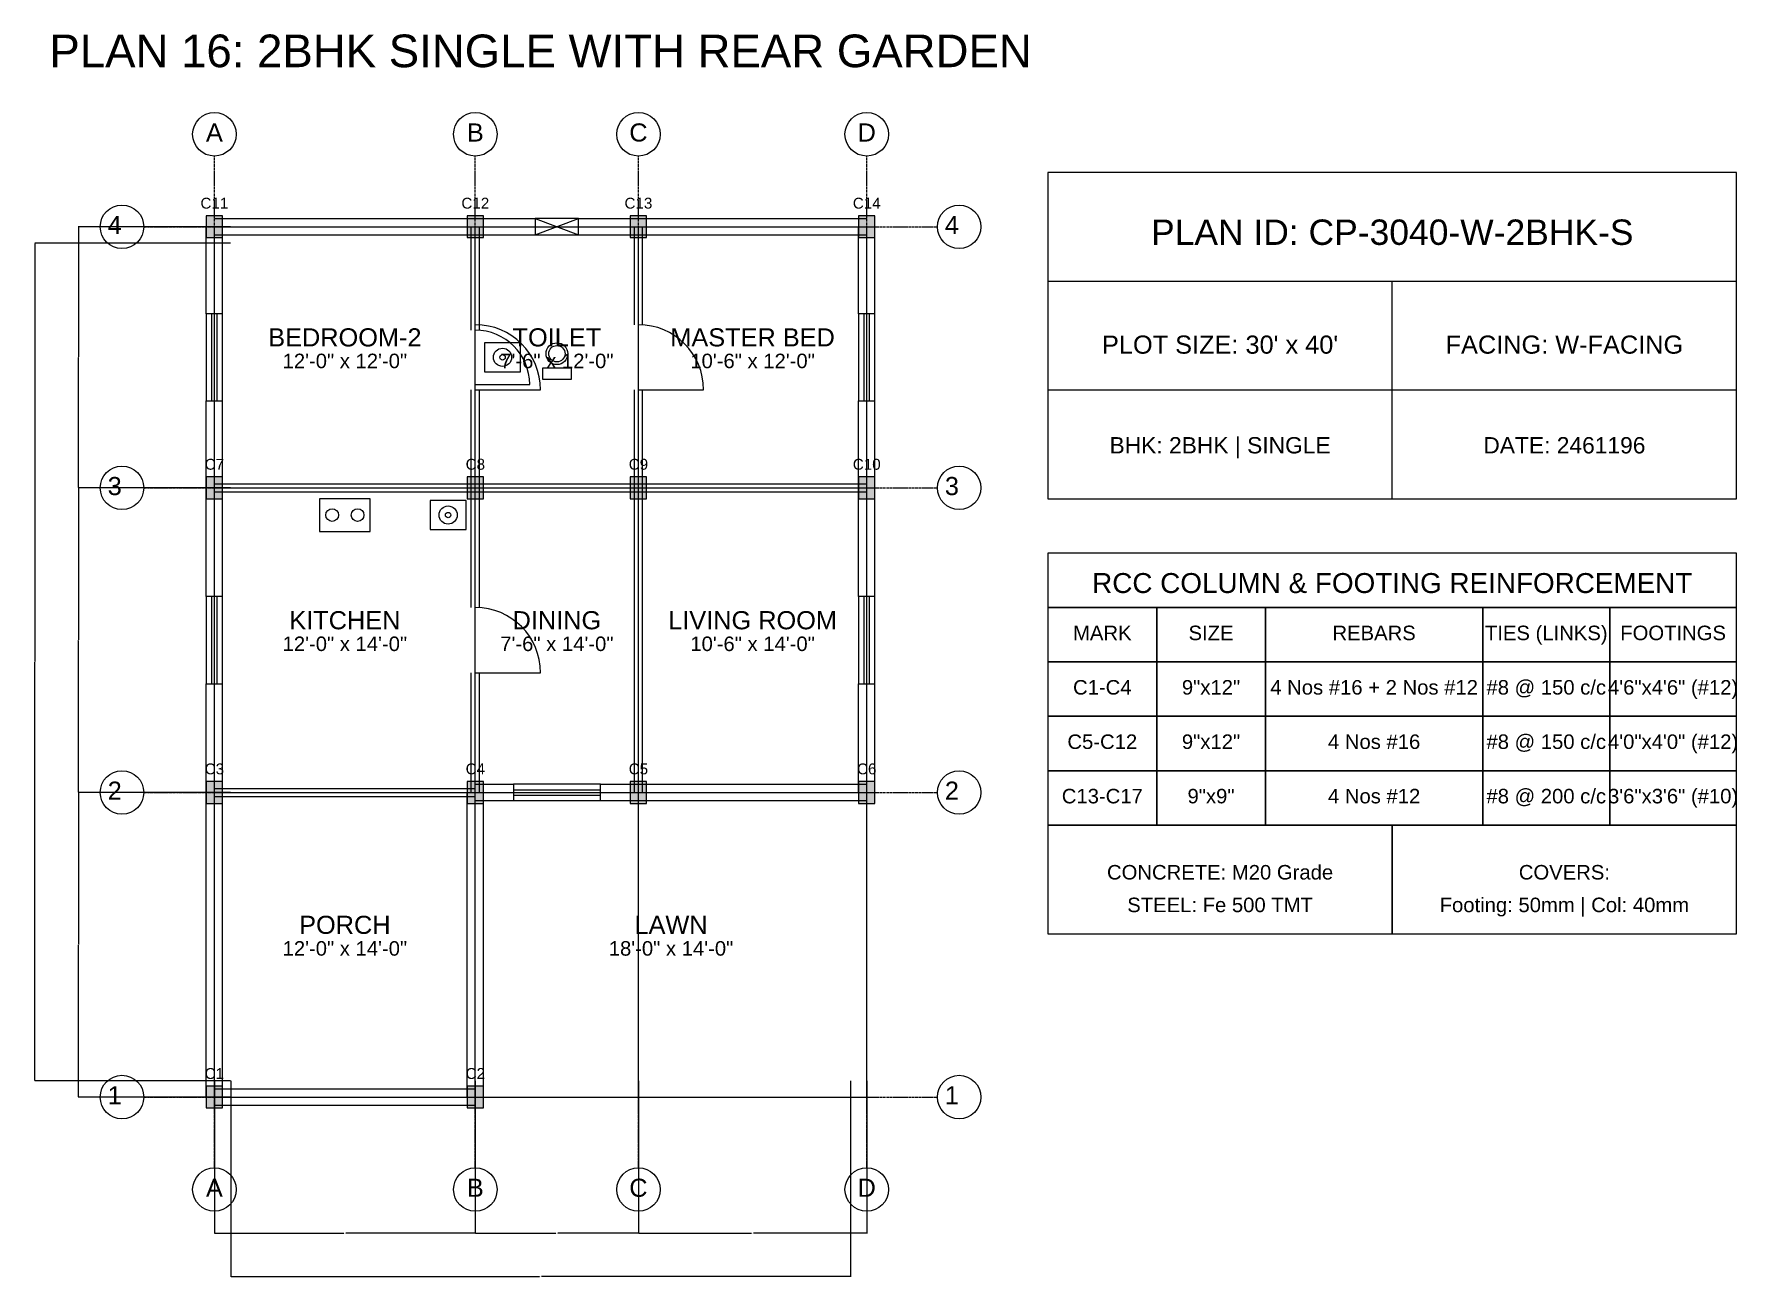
# Model space of a CAD drawing. Header units: inches. Extents: x -134 to 23580, y -99 to 23207.
# Drawn here: x 12400 to 13340, y 2401 to 3086 of the extents above; entities that cross this region are included whole.
import ezdxf
from ezdxf.enums import TextEntityAlignment as Align

# ---------------------------------------------------------------- set-up
doc = ezdxf.new("R2010")
doc.units = ezdxf.units.IN
doc.header["$MEASUREMENT"] = 0
doc.linetypes.add('CENTER', pattern=[2, 1.25, -0.25, 0.25, -0.25])
for name, color, linetype in [('A-COL-HATCH', 251, 'Continuous'), ('A-COLUMN', 1, 'Continuous'), ('A-DIM', 5, 'Continuous'), ('A-DOOR', 30, 'Continuous'), ('A-FIXTURE', 8, 'Continuous'), ('A-TEXT', 2, 'Continuous'), ('A-WALL-EXT', 7, 'Continuous'), ('A-WALL-INT', 9, 'Continuous'), ('A-WINDOW', 4, 'Continuous'), ('S-BEAM-FRAMING', 2, 'Continuous'), ('S-BUBBLE', 4, 'Continuous'), ('S-GRID-CENTER', 8, 'CENTER'), ('S-TABLE', 7, 'Continuous'), ('S-TEXT', 3, 'Continuous')]:
    doc.layers.add(name, color=color, linetype=linetype)
doc.styles.get("Standard").update_dxf_attribs({"font": 'arial.ttf'})
doc.dimstyles.get("Standard").update_dxf_attribs({"dimtxt": 0.18, "dimasz": 0.18, "dimexe": 0.18, "dimexo": 0.0625, "dimgap": 0.09, "dimtad": 0, "dimtih": 1, "dimtoh": 1, "dimdec": 4, "dimzin": 0, "dimdsep": 46, "dimtxsty": 'Standard', "dimcen": 0.09, "dimadec": 0, "dimazin": 0, "dimtfac": 1, "dimtdec": 4, "dimtofl": 0, "dimtmove": 0, "dimatfit": 3, "dimfxl": 1, "dimtolj": 1, "dimtzin": 0, "dimarcsym": 0})

msp = doc.modelspace()

# ---------------------------------------------------------------- texts
at = {"layer": 'A-TEXT'}
for s, height, p in [('PLAN 16: 2BHK SINGLE WITH REAR GARDEN', 18, (12680, 3068)), ('C11', 6, (12500, 2990)), ('C12', 6, (12644, 2990)), ('C13', 6, (12734, 2990)), ('C14', 6, (12860, 2990)), ('PLAN ID: CP-3040-W-2BHK-S', 14, (13150, 2970)), ('BEDROOM-2', 10, (12572, 2914)), ('TOILET', 10, (12689, 2914)), ('MASTER BED', 10, (12797, 2914)), ("PLOT SIZE: 30' x 40'", 10, (13055, 2910)), ('FACING: W-FACING', 10, (13245, 2910)), ('12\'-0" x 12\'-0"', 8, (12572, 2902)), ('7\'-6" x 12\'-0"', 8, (12689, 2902)), ('10\'-6" x 12\'-0"', 8, (12797, 2902)), ('BHK: 2BHK | SINGLE', 9, (13055, 2855)), ('DATE: 2461196', 9, (13245, 2855)), ('C7', 6, (12500, 2846)), ('C8', 6, (12644, 2846)), ('C9', 6, (12734, 2846)), ('C10', 6, (12860, 2846)), ('KITCHEN', 10, (12572, 2758)), ('DINING', 10, (12689, 2758)), ('LIVING ROOM', 10, (12797, 2758)), ('12\'-0" x 14\'-0"', 8, (12572, 2746)), ('7\'-6" x 14\'-0"', 8, (12689, 2746)), ('10\'-6" x 14\'-0"', 8, (12797, 2746)), ('C3', 6, (12500, 2678)), ('C4', 6, (12644, 2678)), ('C5', 6, (12734, 2678)), ('C6', 6, (12860, 2678)), ('PORCH', 10, (12572, 2590)), ('LAWN', 10, (12752, 2590)), ('12\'-0" x 14\'-0"', 8, (12572, 2578)), ('18\'-0" x 14\'-0"', 8, (12752, 2578)), ('C1', 6, (12500, 2510)), ('C2', 6, (12644, 2510))]:
    msp.add_text(s, height=height, dxfattribs=at).set_placement(p, align=Align.CENTER)
at = {"layer": 'S-TEXT'}
for s, height, p in [('A', 10, (12500, 3027)), ('B', 10, (12644, 3027)), ('C', 10, (12734, 3027)), ('D', 10, (12860, 3027)), ('4', 10, (12445, 2976)), ('4', 10, (12907, 2976)), ('3', 10, (12445, 2832)), ('3', 10, (12907, 2832)), ('RCC COLUMN & FOOTING REINFORCEMENT', 11, (13150, 2778)), ('MARK', 8, (12990, 2752)), ('SIZE', 8, (13050, 2752)), ('REBARS', 8, (13140, 2752)), ('TIES (LINKS)', 8, (13235, 2752)), ('FOOTINGS', 8, (13305, 2752)), ('C1-C4', 8, (12990, 2722)), ('9"x12"', 8, (13050, 2722)), ('4 Nos #16 + 2 Nos #12', 8, (13140, 2722)), ('#8 @ 150 c/c', 8, (13235, 2722)), ('4\'6"x4\'6" (#12)', 8, (13305, 2722)), ('C5-C12', 8, (12990, 2692)), ('9"x12"', 8, (13050, 2692)), ('4 Nos #16', 8, (13140, 2692)), ('#8 @ 150 c/c', 8, (13235, 2692)), ('4\'0"x4\'0" (#12)', 8, (13305, 2692)), ('2', 10, (12445, 2664)), ('2', 10, (12907, 2664)), ('C13-C17', 8, (12990, 2662)), ('9"x9"', 8, (13050, 2662)), ('4 Nos #12', 8, (13140, 2662)), ('#8 @ 200 c/c', 8, (13235, 2662)), ('3\'6"x3\'6" (#10)', 8, (13305, 2662)), ('CONCRETE: M20 Grade', 8, (13055, 2620)), ('COVERS:', 8, (13245, 2620)), ('STEEL: Fe 500 TMT', 8, (13055, 2602)), ('Footing: 50mm | Col: 40mm', 8, (13245, 2602)), ('1', 10, (12445, 2496)), ('1', 10, (12907, 2496)), ('A', 10, (12500, 2445)), ('B', 10, (12644, 2445)), ('C', 10, (12734, 2445)), ('D', 10, (12860, 2445))]:
    msp.add_text(s, height=height, dxfattribs=at).set_placement(p, align=Align.CENTER)

# ---------------------------------------------------------------- blocks, each defined once
blk = doc.blocks.new('*D171')
at = {"layer": 'A-DIM', "color": 0, "lineweight": -2, "transparency": 16777216}
for p, q in [((12500, 2508.94), (12500, 2424.82)), ((12644, 2508.94), (12644, 2424.82)), ((12500.18, 2425), (12571.41, 2425)), ((12643.82, 2425), (12572.59, 2425))]:
    blk.add_line(p, q, dxfattribs=at)
at = {"layer": 'A-DIM', "color": 0, "transparency": 16777216}
for points in [[(12500.18, 2425.03), (12500.18, 2424.97), (12500, 2425)], [(12643.82, 2425.03), (12643.82, 2424.97), (12644, 2425)]]:
    blk.add_solid(points, dxfattribs=at)
at = {"layer": 'Defpoints', "color": 0, "transparency": 16777216}
for p in [(12500, 2509), (12644, 2509), (12644, 2425)]:
    blk.add_point(p, dxfattribs=at)
at = {"layer": 'A-DIM', "color": 0, "transparency": 16777216, "insert": (12572, 2425), "char_height": 0.18, "attachment_point": 5}
blk.add_mtext('\\A1;144.0000', dxfattribs=at)
blk = doc.blocks.new('*D172')
at = {"layer": 'A-DIM', "color": 0, "lineweight": -2, "transparency": 16777216}
for p, q in [((12644, 2508.94), (12644, 2424.82)), ((12734, 2508.94), (12734, 2424.82)), ((12644.18, 2425), (12688.47, 2425)), ((12733.82, 2425), (12689.53, 2425))]:
    blk.add_line(p, q, dxfattribs=at)
at = {"layer": 'A-DIM', "color": 0, "transparency": 16777216}
for points in [[(12644.18, 2425.03), (12644.18, 2424.97), (12644, 2425)], [(12733.82, 2425.03), (12733.82, 2424.97), (12734, 2425)]]:
    blk.add_solid(points, dxfattribs=at)
at = {"layer": 'Defpoints', "color": 0, "transparency": 16777216}
for p in [(12644, 2509), (12734, 2509), (12734, 2425)]:
    blk.add_point(p, dxfattribs=at)
at = {"layer": 'A-DIM', "color": 0, "transparency": 16777216, "insert": (12689, 2425), "char_height": 0.18, "attachment_point": 5}
blk.add_mtext('\\A1;90.0000', dxfattribs=at)
blk = doc.blocks.new('*D173')
at = {"layer": 'A-DIM', "color": 0, "lineweight": -2, "transparency": 16777216}
for p, q in [((12734, 2508.94), (12734, 2424.82)), ((12860, 2508.94), (12860, 2424.82)), ((12734.18, 2425), (12796.41, 2425)), ((12859.82, 2425), (12797.59, 2425))]:
    blk.add_line(p, q, dxfattribs=at)
at = {"layer": 'A-DIM', "color": 0, "transparency": 16777216}
for points in [[(12734.18, 2425.03), (12734.18, 2424.97), (12734, 2425)], [(12859.82, 2425.03), (12859.82, 2424.97), (12860, 2425)]]:
    blk.add_solid(points, dxfattribs=at)
at = {"layer": 'Defpoints', "color": 0, "transparency": 16777216}
for p in [(12734, 2509), (12860, 2509), (12860, 2425)]:
    blk.add_point(p, dxfattribs=at)
at = {"layer": 'A-DIM', "color": 0, "transparency": 16777216, "insert": (12797, 2425), "char_height": 0.18, "attachment_point": 5}
blk.add_mtext('\\A1;126.0000', dxfattribs=at)
blk = doc.blocks.new('*D174')
at = {"layer": 'A-DIM', "color": 0, "lineweight": -2, "transparency": 16777216}
for p, q in [((12509, 2508.94), (12509, 2400.82)), ((12851, 2508.94), (12851, 2400.82)), ((12509.18, 2401), (12679.4, 2401)), ((12850.82, 2401), (12680.6, 2401))]:
    blk.add_line(p, q, dxfattribs=at)
at = {"layer": 'A-DIM', "color": 0, "transparency": 16777216}
for points in [[(12509.18, 2401.03), (12509.18, 2400.97), (12509, 2401)], [(12850.82, 2401.03), (12850.82, 2400.97), (12851, 2401)]]:
    blk.add_solid(points, dxfattribs=at)
at = {"layer": 'Defpoints', "color": 0, "transparency": 16777216}
for p in [(12509, 2509), (12851, 2509), (12851, 2401)]:
    blk.add_point(p, dxfattribs=at)
at = {"layer": 'A-DIM', "color": 0, "transparency": 16777216, "insert": (12680, 2401), "char_height": 0.18, "attachment_point": 5}
blk.add_mtext('\\A1;342.0000', dxfattribs=at)
blk = doc.blocks.new('*D175')
at = {"layer": 'A-DIM', "color": 0, "lineweight": -2, "transparency": 16777216}
for p, q in [((12508.94, 2668), (12424.82, 2668)), ((12425, 2667.82), (12425, 2584.18)), ((12425, 2500.18), (12425, 2583.82)), ((12508.94, 2500), (12424.82, 2500))]:
    blk.add_line(p, q, dxfattribs=at)
at = {"layer": 'A-DIM', "color": 0, "transparency": 16777216}
for points in [[(12424.97, 2667.82), (12425.03, 2667.82), (12425, 2668)], [(12424.97, 2500.18), (12425.03, 2500.18), (12425, 2500)]]:
    blk.add_solid(points, dxfattribs=at)
at = {"layer": 'Defpoints', "color": 0, "transparency": 16777216}
for p in [(12425, 2668), (12509, 2668), (12509, 2500)]:
    blk.add_point(p, dxfattribs=at)
at = {"layer": 'A-DIM', "color": 0, "transparency": 16777216, "insert": (12425, 2584), "char_height": 0.18, "attachment_point": 5}
blk.add_mtext('\\A1;168.0000', dxfattribs=at)
blk = doc.blocks.new('*D176')
at = {"layer": 'A-DIM', "color": 0, "lineweight": -2, "transparency": 16777216}
for p, q in [((12508.94, 2836), (12424.82, 2836)), ((12425, 2835.82), (12425, 2752.18)), ((12425, 2668.18), (12425, 2751.82)), ((12508.94, 2668), (12424.82, 2668))]:
    blk.add_line(p, q, dxfattribs=at)
at = {"layer": 'A-DIM', "color": 0, "transparency": 16777216}
for points in [[(12424.97, 2835.82), (12425.03, 2835.82), (12425, 2836)], [(12424.97, 2668.18), (12425.03, 2668.18), (12425, 2668)]]:
    blk.add_solid(points, dxfattribs=at)
at = {"layer": 'Defpoints', "color": 0, "transparency": 16777216}
for p in [(12425, 2836), (12509, 2836), (12509, 2668)]:
    blk.add_point(p, dxfattribs=at)
at = {"layer": 'A-DIM', "color": 0, "transparency": 16777216, "insert": (12425, 2752), "char_height": 0.18, "attachment_point": 5}
blk.add_mtext('\\A1;168.0000', dxfattribs=at)
blk = doc.blocks.new('*D177')
at = {"layer": 'A-DIM', "color": 0, "lineweight": -2, "transparency": 16777216}
for p, q in [((12508.94, 2980), (12424.82, 2980)), ((12425, 2979.82), (12425, 2908.18)), ((12425, 2836.18), (12425, 2907.82)), ((12508.94, 2836), (12424.82, 2836))]:
    blk.add_line(p, q, dxfattribs=at)
at = {"layer": 'A-DIM', "color": 0, "transparency": 16777216}
for points in [[(12424.97, 2979.82), (12425.03, 2979.82), (12425, 2980)], [(12424.97, 2836.18), (12425.03, 2836.18), (12425, 2836)]]:
    blk.add_solid(points, dxfattribs=at)
at = {"layer": 'Defpoints', "color": 0, "transparency": 16777216}
for p in [(12425, 2980), (12509, 2980), (12509, 2836)]:
    blk.add_point(p, dxfattribs=at)
at = {"layer": 'A-DIM', "color": 0, "transparency": 16777216, "insert": (12425, 2908), "char_height": 0.18, "attachment_point": 5}
blk.add_mtext('\\A1;144.0000', dxfattribs=at)
blk = doc.blocks.new('*D178')
at = {"layer": 'A-DIM', "color": 0, "lineweight": -2, "transparency": 16777216}
for p, q in [((12508.94, 2971), (12400.82, 2971)), ((12401, 2970.82), (12401, 2740.18)), ((12401, 2509.18), (12401, 2739.82)), ((12508.94, 2509), (12400.82, 2509))]:
    blk.add_line(p, q, dxfattribs=at)
at = {"layer": 'A-DIM', "color": 0, "transparency": 16777216}
for points in [[(12400.97, 2970.82), (12401.03, 2970.82), (12401, 2971)], [(12400.97, 2509.18), (12401.03, 2509.18), (12401, 2509)]]:
    blk.add_solid(points, dxfattribs=at)
at = {"layer": 'Defpoints', "color": 0, "transparency": 16777216}
for p in [(12401, 2971), (12509, 2971), (12509, 2509)]:
    blk.add_point(p, dxfattribs=at)
at = {"layer": 'A-DIM', "color": 0, "transparency": 16777216, "insert": (12401, 2740), "char_height": 0.18, "attachment_point": 5}
blk.add_mtext('\\A1;462.0000', dxfattribs=at)

# ---------------------------------------------------------------- dimensions: what is measured, and where the dimension line sits
at = {"layer": 'A-DIM'}
for base, p1, p2, picture, middle in [((12425, 2980), (12509, 2836), (12509, 2980), '*D177', (12425, 2908)), ((12401, 2971), (12509, 2509), (12509, 2971), '*D178', (12401, 2740)), ((12425, 2836), (12509, 2668), (12509, 2836), '*D176', (12425, 2752)), ((12425, 2668), (12509, 2500), (12509, 2668), '*D175', (12425, 2584))]:
    dim = msp.add_linear_dim(base=base, p1=p1, p2=p2, angle=90, dimstyle='Standard', dxfattribs=at)
    dim.commit()
    dim.dimension.update_dxf_attribs({"geometry": picture, "text_midpoint": middle})
for base, p1, p2, picture, middle in [((12644, 2425), (12500, 2509), (12644, 2509), '*D171', (12572, 2425)), ((12851, 2401), (12509, 2509), (12851, 2509), '*D174', (12680, 2401)), ((12734, 2425), (12644, 2509), (12734, 2509), '*D172', (12689, 2425)), ((12860, 2425), (12734, 2509), (12860, 2509), '*D173', (12797, 2425))]:
    dim = msp.add_linear_dim(base=base, p1=p1, p2=p2, dimstyle='Standard', dxfattribs=at)
    dim.commit()
    dim.dimension.update_dxf_attribs({"geometry": picture, "text_midpoint": middle})

# ---------------------------------------------------------------- linework, layer by layer
at = {"layer": 'A-COL-HATCH'}
for points in [[(12495.5, 2974), (12504.5, 2974), (12495.5, 2986), (12504.5, 2986)], [(12639.5, 2974), (12648.5, 2974), (12639.5, 2986), (12648.5, 2986)], [(12729.5, 2974), (12738.5, 2974), (12729.5, 2986), (12738.5, 2986)], [(12855.5, 2974), (12864.5, 2974), (12855.5, 2986), (12864.5, 2986)], [(12495.5, 2830), (12504.5, 2830), (12495.5, 2842), (12504.5, 2842)], [(12639.5, 2830), (12648.5, 2830), (12639.5, 2842), (12648.5, 2842)], [(12729.5, 2830), (12738.5, 2830), (12729.5, 2842), (12738.5, 2842)], [(12855.5, 2830), (12864.5, 2830), (12855.5, 2842), (12864.5, 2842)], [(12495.5, 2662), (12504.5, 2662), (12495.5, 2674), (12504.5, 2674)], [(12639.5, 2662), (12648.5, 2662), (12639.5, 2674), (12648.5, 2674)], [(12729.5, 2662), (12738.5, 2662), (12729.5, 2674), (12738.5, 2674)], [(12855.5, 2662), (12864.5, 2662), (12855.5, 2674), (12864.5, 2674)], [(12495.5, 2494), (12504.5, 2494), (12495.5, 2506), (12504.5, 2506)], [(12639.5, 2494), (12648.5, 2494), (12639.5, 2506), (12648.5, 2506)]]:
    msp.add_solid(points, dxfattribs=at)
at = {"layer": 'A-COLUMN'}
for points in [[(12495.5, 2974), (12504.5, 2974), (12504.5, 2986), (12495.5, 2986)], [(12639.5, 2974), (12648.5, 2974), (12648.5, 2986), (12639.5, 2986)], [(12729.5, 2974), (12738.5, 2974), (12738.5, 2986), (12729.5, 2986)], [(12855.5, 2974), (12864.5, 2974), (12864.5, 2986), (12855.5, 2986)], [(12495.5, 2830), (12504.5, 2830), (12504.5, 2842), (12495.5, 2842)], [(12639.5, 2830), (12648.5, 2830), (12648.5, 2842), (12639.5, 2842)], [(12729.5, 2830), (12738.5, 2830), (12738.5, 2842), (12729.5, 2842)], [(12855.5, 2830), (12864.5, 2830), (12864.5, 2842), (12855.5, 2842)], [(12495.5, 2662), (12504.5, 2662), (12504.5, 2674), (12495.5, 2674)], [(12639.5, 2662), (12648.5, 2662), (12648.5, 2674), (12639.5, 2674)], [(12729.5, 2662), (12738.5, 2662), (12738.5, 2674), (12729.5, 2674)], [(12855.5, 2662), (12864.5, 2662), (12864.5, 2674), (12855.5, 2674)], [(12495.5, 2494), (12504.5, 2494), (12504.5, 2506), (12495.5, 2506)], [(12639.5, 2494), (12648.5, 2494), (12648.5, 2506), (12639.5, 2506)]]:
    msp.add_lwpolyline(points, close=True, dxfattribs=at)
at = {"layer": 'A-DOOR'}
for p, q in [((12644, 2893), (12674, 2893)), ((12644, 2890), (12680, 2890)), ((12734, 2890), (12770, 2890)), ((12644, 2734), (12680, 2734))]:
    msp.add_line(p, q, dxfattribs=at)
for centre, radius in [((12644, 2890), 36), ((12644, 2893), 30), ((12734, 2890), 36), ((12644, 2734), 36)]:
    msp.add_arc(centre, radius, 0, 90, dxfattribs=at)
at = {"layer": 'A-FIXTURE'}
for points in [[(12649, 2900), (12669, 2900), (12669, 2916), (12649, 2916)], [(12681, 2896), (12697, 2896), (12697, 2902), (12681, 2902)], [(12558, 2812), (12586, 2812), (12586, 2830), (12558, 2830)], [(12619, 2813), (12639, 2813), (12639, 2829), (12619, 2829)]]:
    msp.add_lwpolyline(points, close=True, dxfattribs=at)
for centre, radius in [((12689, 2910), 6), ((12689, 2910), 4.5), ((12659, 2908), 5), ((12659, 2908), 1.5), ((12565, 2821), 3.5), ((12579, 2821), 3.5), ((12629, 2821), 5), ((12629, 2821), 1.5)]:
    msp.add_circle(centre, radius, dxfattribs=at)
at = {"layer": 'A-WALL-EXT'}
for p, q in [((12495.5, 2932), (12495.5, 2980)), ((12500, 2984.5), (12644, 2984.5)), ((12504.5, 2932), (12504.5, 2980)), ((12644, 2984.5), (12677, 2984.5)), ((12701, 2984.5), (12734, 2984.5)), ((12734, 2984.5), (12860, 2984.5)), ((12855.5, 2932), (12855.5, 2980)), ((12864.5, 2932), (12864.5, 2980)), ((12500, 2975.5), (12644, 2975.5)), ((12644, 2975.5), (12677, 2975.5)), ((12701, 2975.5), (12734, 2975.5)), ((12734, 2975.5), (12860, 2975.5)), ((12960, 2950), (13340, 2950)), ((13150, 2830), (13150, 2950)), ((12960, 2890), (13340, 2890)), ((12495.5, 2836), (12495.5, 2884)), ((12504.5, 2836), (12504.5, 2884)), ((12855.5, 2836), (12855.5, 2884)), ((12864.5, 2836), (12864.5, 2884)), ((12495.5, 2776), (12495.5, 2836)), ((12504.5, 2776), (12504.5, 2836)), ((12855.5, 2776), (12855.5, 2836)), ((12864.5, 2776), (12864.5, 2836)), ((12495.5, 2668), (12495.5, 2728)), ((12504.5, 2668), (12504.5, 2728)), ((12855.5, 2668), (12855.5, 2728)), ((12864.5, 2668), (12864.5, 2728)), ((12644, 2672.5), (12665, 2672.5)), ((12713, 2672.5), (12734, 2672.5)), ((12734, 2672.5), (12860, 2672.5)), ((12495.5, 2500), (12495.5, 2668)), ((12504.5, 2500), (12504.5, 2668)), ((12639.5, 2500), (12639.5, 2668)), ((12644, 2663.5), (12665, 2663.5)), ((12648.5, 2500), (12648.5, 2668)), ((12713, 2663.5), (12734, 2663.5)), ((12734, 2663.5), (12860, 2663.5)), ((12500, 2504.5), (12644, 2504.5)), ((12500, 2495.5), (12644, 2495.5))]:
    msp.add_line(p, q, dxfattribs=at)
msp.add_lwpolyline([(12960, 2830), (13340, 2830), (13340, 3010), (12960, 3010)], close=True, dxfattribs=at)
at = {"layer": 'A-WALL-INT'}
for p, q in [((12641.75, 2923), (12641.75, 2980)), ((12646.25, 2923), (12646.25, 2980)), ((12731.75, 2926), (12731.75, 2980)), ((12736.25, 2926), (12736.25, 2980)), ((12641.75, 2836), (12641.75, 2890)), ((12646.25, 2836), (12646.25, 2890)), ((12731.75, 2836), (12731.75, 2890)), ((12736.25, 2836), (12736.25, 2890)), ((12500, 2838.25), (12644, 2838.25)), ((12644, 2838.25), (12734, 2838.25)), ((12734, 2838.25), (12860, 2838.25)), ((12500, 2833.75), (12644, 2833.75)), ((12641.75, 2770), (12641.75, 2836)), ((12644, 2833.75), (12734, 2833.75)), ((12646.25, 2770), (12646.25, 2836)), ((12731.75, 2668), (12731.75, 2836)), ((12734, 2833.75), (12860, 2833.75)), ((12736.25, 2668), (12736.25, 2836)), ((12641.75, 2668), (12641.75, 2734)), ((12646.25, 2668), (12646.25, 2734)), ((12500, 2670.25), (12644, 2670.25)), ((12500, 2665.75), (12644, 2665.75))]:
    msp.add_line(p, q, dxfattribs=at)
at = {"layer": 'A-WINDOW'}
for p, q in [((12677, 2975.5), (12701, 2984.5)), ((12677, 2984.5), (12701, 2975.5)), ((12498.5, 2884), (12498.5, 2932)), ((12501.5, 2884), (12501.5, 2932)), ((12858.5, 2884), (12858.5, 2932)), ((12861.5, 2884), (12861.5, 2932)), ((12498.5, 2728), (12498.5, 2776)), ((12501.5, 2728), (12501.5, 2776)), ((12858.5, 2728), (12858.5, 2776)), ((12861.5, 2728), (12861.5, 2776)), ((12665, 2669.5), (12713, 2669.5)), ((12665, 2666.5), (12713, 2666.5))]:
    msp.add_line(p, q, dxfattribs=at)
for points in [[(12677, 2975.5), (12701, 2975.5), (12701, 2984.5), (12677, 2984.5)], [(12495.5, 2884), (12504.5, 2884), (12504.5, 2932), (12495.5, 2932)], [(12855.5, 2884), (12864.5, 2884), (12864.5, 2932), (12855.5, 2932)], [(12495.5, 2728), (12504.5, 2728), (12504.5, 2776), (12495.5, 2776)], [(12855.5, 2728), (12864.5, 2728), (12864.5, 2776), (12855.5, 2776)], [(12665, 2663.5), (12713, 2663.5), (12713, 2672.5), (12665, 2672.5)]]:
    msp.add_lwpolyline(points, close=True, dxfattribs=at)
at = {"layer": 'S-BEAM-FRAMING'}
for p, q in [((12500, 2500), (12500, 2980)), ((12500, 2980), (12860, 2980)), ((12644, 2500), (12644, 2980)), ((12734, 2500), (12734, 2980)), ((12860, 2500), (12860, 2980)), ((12500, 2836), (12860, 2836)), ((12500, 2668), (12860, 2668)), ((12500, 2500), (12860, 2500))]:
    msp.add_line(p, q, dxfattribs=at)
at = {"layer": 'S-BUBBLE'}
for centre in [(12500, 3031), (12644, 3031), (12734, 3031), (12860, 3031), (12449, 2980), (12911, 2980), (12449, 2836), (12911, 2836), (12449, 2668), (12911, 2668), (12449, 2500), (12911, 2500), (12500, 2449), (12644, 2449), (12734, 2449), (12860, 2449)]:
    msp.add_circle(centre, 12, dxfattribs=at)
at = {"layer": 'S-GRID-CENTER'}
for p, q in [((12500, 2461), (12500, 3019)), ((12644, 2461), (12644, 3019)), ((12734, 2461), (12734, 3019)), ((12860, 2461), (12860, 3019)), ((12461, 2980), (12899, 2980)), ((12461, 2836), (12899, 2836)), ((12461, 2668), (12899, 2668)), ((12461, 2500), (12899, 2500))]:
    msp.add_line(p, q, dxfattribs=at)
at = {"layer": 'S-TABLE'}
for points in [[(12960, 2770), (13340, 2770), (13340, 2800), (12960, 2800)], [(12960, 2740), (13020, 2740), (13020, 2770), (12960, 2770)], [(13020, 2740), (13080, 2740), (13080, 2770), (13020, 2770)], [(13080, 2740), (13200, 2740), (13200, 2770), (13080, 2770)], [(13200, 2740), (13270, 2740), (13270, 2770), (13200, 2770)], [(13270, 2740), (13340, 2740), (13340, 2770), (13270, 2770)], [(12960, 2710), (13020, 2710), (13020, 2740), (12960, 2740)], [(13020, 2710), (13080, 2710), (13080, 2740), (13020, 2740)], [(13080, 2710), (13200, 2710), (13200, 2740), (13080, 2740)], [(13200, 2710), (13270, 2710), (13270, 2740), (13200, 2740)], [(13270, 2710), (13340, 2710), (13340, 2740), (13270, 2740)], [(12960, 2680), (13020, 2680), (13020, 2710), (12960, 2710)], [(13020, 2680), (13080, 2680), (13080, 2710), (13020, 2710)], [(13080, 2680), (13200, 2680), (13200, 2710), (13080, 2710)], [(13200, 2680), (13270, 2680), (13270, 2710), (13200, 2710)], [(13270, 2680), (13340, 2680), (13340, 2710), (13270, 2710)], [(12960, 2650), (13020, 2650), (13020, 2680), (12960, 2680)], [(13020, 2650), (13080, 2650), (13080, 2680), (13020, 2680)], [(13080, 2650), (13200, 2650), (13200, 2680), (13080, 2680)], [(13200, 2650), (13270, 2650), (13270, 2680), (13200, 2680)], [(13270, 2650), (13340, 2650), (13340, 2680), (13270, 2680)], [(12960, 2590), (13150, 2590), (13150, 2650), (12960, 2650)], [(13150, 2590), (13340, 2590), (13340, 2650), (13150, 2650)]]:
    msp.add_lwpolyline(points, close=True, dxfattribs=at)

msp.set_redraw_order([(e.dxf.handle, doc.entitydb.next_handle()) for e in msp.query("TEXT MTEXT ATTDEF DIMENSION ARC_DIMENSION")])  # texts and dimensions are drawn at this point

doc.saveas('drawing.dxf')
